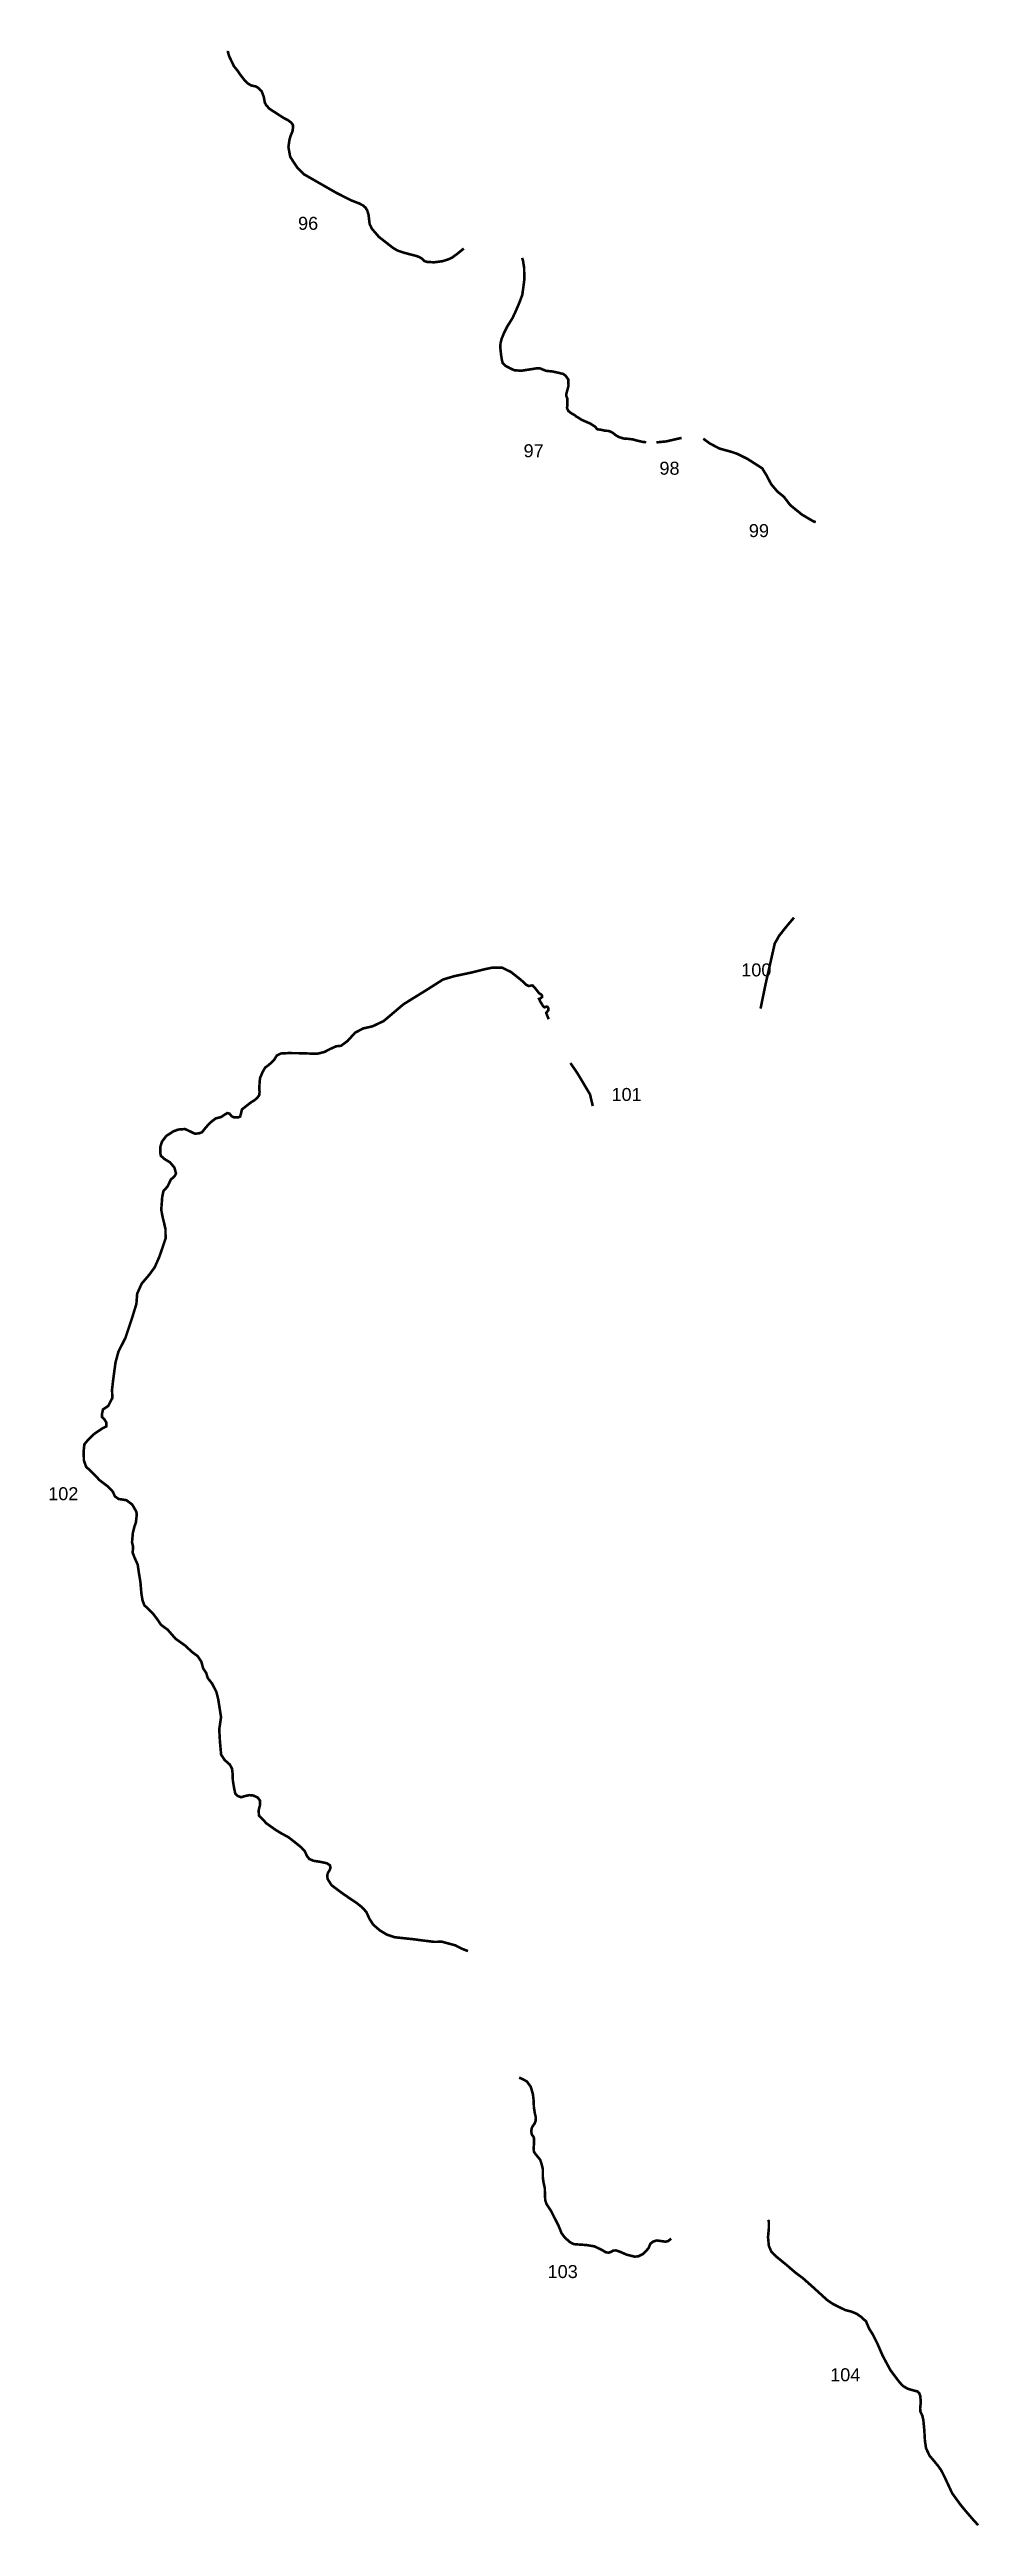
# Model space of a CAD drawing. Header units: metres. Extents: x 258924 to 356197, y 1740805 to 2227803.
# Drawn here: x 302187 to 305774, y 1937960 to 1947512 of the extents above; entities that cross this region are included whole.
import ezdxf

# ---------------------------------------------------------------- set-up
doc = ezdxf.new("R2010")
doc.units = ezdxf.units.M
doc.layers.add('UNPROTECTED', color=10, linetype='Continuous')
doc.styles.get("Standard").update_dxf_attribs({"font": 'arial.ttf'})

msp = doc.modelspace()

# ---------------------------------------------------------------- texts
at = {"char_height": 50, "attachment_point": 1}
for s, insert in [('96', (303145.5, 1946866.7)), ('97', (304015.5, 1945989.7)), ('98', (304539.5, 1945922.2)), ('99', (304884.5, 1945681.7)), ('100', (304855, 1943987.5)), ('101', (304354.5, 1943507.2)), ('102', (302181.5, 1941967.5)), ('103', (304108, 1938967.7)), ('104', (305198, 1938569.7))]:
    msp.add_mtext_dynamic_manual_height_columns(s, width=70.183, gutter_width=1, heights=[0], dxfattribs=dict(at, insert=insert))

# ---------------------------------------------------------------- linework, layer by layer
at = {"layer": 'UNPROTECTED', "const_width": 10, "flags": 128}
for points in [[(302875.6, 1947506.9), (302875.5, 1947500.9), (302879.5, 1947486.7), (302898.1, 1947447.7), (302912.9, 1947429.4), (302923.7, 1947413.5), (302941.2, 1947390.9), (302952, 1947380.9), (302965, 1947373.4), (302983.2, 1947369.4), (302992.5, 1947363.7), (303005.5, 1947349.8), (303013.1, 1947330.4), (303017.4, 1947307.1), (303023.1, 1947296.6), (303035.5, 1947283.4), (303057, 1947269.3), (303089.4, 1947248.4), (303106.7, 1947239.4), (303118.7, 1947230.6), (303124.6, 1947223), (303126.6, 1947215.9), (303124.3, 1947197), (303116, 1947177.2), (303112.3, 1947163.3), (303108.3, 1947135.9), (303115.3, 1947098.1), (303141.8, 1947057.6), (303168, 1947031), (303231, 1946994.9), (303293, 1946959.4), (303351.2, 1946929.9), (303381.2, 1946918.5), (303396.5, 1946910.6), (303406, 1946901.9), (303412, 1946892.1), (303417.4, 1946875.5), (303421.6, 1946838.7), (303430.3, 1946820.9), (303457.2, 1946789.6), (303490.7, 1946763.4), (303511.5, 1946747.3), (303528.6, 1946736.9), (303555, 1946728), (303597, 1946717.1), (303611.9, 1946712.5), (303623.2, 1946705.6), (303633, 1946696.1), (303643, 1946692.9), (303670.8, 1946691.4), (303702.3, 1946695.6), (303725, 1946702.7), (303739.1, 1946709), (303760.2, 1946724.5), (303784.9, 1946744.5)], [(304010.1, 1946708.5), (304013.6, 1946696.3), (304017.7, 1946669.5), (304018.3, 1946624.2), (304015.5, 1946602.3), (304010.6, 1946565.9), (303998.8, 1946534.6), (303986.8, 1946506.4), (303973.2, 1946476.9), (303952.6, 1946444.1), (303940.8, 1946420.6), (303931, 1946396.8), (303926.8, 1946381), (303925.4, 1946364.8), (303928.8, 1946333.4), (303931.9, 1946314.3), (303935.2, 1946302.1), (303944.8, 1946292.5), (303963, 1946283), (303979.9, 1946275), (304006.8, 1946273.2), (304049.9, 1946279.9), (304068.1, 1946283), (304080.3, 1946281.9), (304101.9, 1946272.8), (304127.4, 1946270.3), (304148.3, 1946265.7), (304168.3, 1946260.8), (304177.6, 1946254.1), (304187.7, 1946240), (304188.4, 1946226.3), (304188.8, 1946215.2), (304183.3, 1946194.7), (304179.7, 1946180.3), (304180.1, 1946176.1), (304182.8, 1946170.2), (304184.6, 1946164.4), (304184.7, 1946157.5), (304184.5, 1946146.6), (304184.3, 1946137.8), (304183.2, 1946131.6), (304183.7, 1946127.3), (304187.9, 1946118.6), (304194.1, 1946113), (304203.2, 1946107.2), (304212.2, 1946102.2), (304217.5, 1946097.2), (304224.4, 1946093.8), (304230.1, 1946090), (304238.5, 1946084.3), (304253.9, 1946077.6), (304273.3, 1946069.2), (304288.6, 1946059.4), (304293.9, 1946054.7), (304298.3, 1946048.8), (304300.7, 1946047.2), (304312.4, 1946046), (304328.2, 1946042.3), (304343, 1946041), (304350.4, 1946038.7), (304359.9, 1946033.7), (304372, 1946023.9), (304383, 1946017.7), (304389, 1946015.7), (304402, 1946011.7), (304415.5, 1946010.9), (304435.8, 1946008.7), (304453.9, 1946003.6), (304474.4, 1945999), (304488.5, 1945997.4)], [(304528.1, 1945997), (304530.1, 1945997.1), (304565.4, 1946000.6), (304598.1, 1946008.2), (304625.1, 1946014.1)], [(304708.6, 1946011.3), (304733, 1945993.3), (304770.8, 1945973.2), (304817.7, 1945960.3), (304841.6, 1945952.1), (304878.5, 1945933.6), (304935.9, 1945897.1), (304952.6, 1945870), (304970.5, 1945835.8), (304995, 1945806.8), (305019.5, 1945787.2), (305044.4, 1945754.8), (305089.5, 1945718.2), (305133.7, 1945692.2), (305142.8, 1945689.3)], [(305058.6, 1944164.2), (305029.1, 1944129.4), (305001.3, 1944094.2), (304984.4, 1944064.4), (304949.2, 1943908.6), (304929.6, 1943813.2)], [(304112.4, 1943772.3), (304102.6, 1943796.4), (304106.5, 1943801.4), (304110.6, 1943806), (304111.3, 1943813.9), (304107.9, 1943820.3), (304104.6, 1943821.4), (304096.1, 1943818.2), (304090.2, 1943823.6), (304079.6, 1943841), (304075.2, 1943850.6), (304078.3, 1943851.4), (304086.4, 1943857.3), (304086.7, 1943863.5), (304083.9, 1943867.4), (304075, 1943873), (304061.9, 1943889.8), (304051.1, 1943901.9), (304047.9, 1943902.8), (304043, 1943901.7), (304034.9, 1943900.4), (304024.4, 1943905.9), (304007.3, 1943922.4), (303967.2, 1943954.3), (303933.3, 1943970.9), (303896.7, 1943971.6), (303864.2, 1943964.8), (303814.4, 1943952.4), (303748.3, 1943938.4), (303704.7, 1943925.5), (303640.6, 1943884.7), (303580.1, 1943847.4), (303551.8, 1943829.6), (303475.8, 1943765.3), (303432.7, 1943744.9), (303396.1, 1943736.6), (303365.5, 1943720.4), (303336.4, 1943688.3), (303311.2, 1943669.8), (303292.3, 1943667.9), (303265.1, 1943655.5), (303247.3, 1943646), (303219.2, 1943639.1), (303149.4, 1943641.3), (303108.2, 1943641.7), (303079.5, 1943640.2), (303063.7, 1943632.3), (303051.6, 1943613.4), (303033.5, 1943596.8), (303018.4, 1943585.5), (303008.9, 1943568.9), (302998.7, 1943545.1), (302996.8, 1943522.1), (302996, 1943501.9), (302997.2, 1943492.4), (302995.7, 1943479.5), (302989.6, 1943470.8), (302977.8, 1943460.1), (302964.1, 1943451.8), (302942.1, 1943434.7), (302929.2, 1943424.4), (302925, 1943406.9), (302921.9, 1943396.7), (302914.4, 1943393.7), (302899.1, 1943393.7), (302889.3, 1943398.2), (302880.9, 1943408.5), (302872.5, 1943410.4), (302862.7, 1943404.3), (302848.6, 1943395.2), (302828.1, 1943389.9), (302815.2, 1943380.4), (302801.9, 1943368.6), (302789.3, 1943354.2), (302774.9, 1943336.3), (302763.1, 1943332.1), (302747.1, 1943331), (302727.4, 1943340.5), (302709.5, 1943348.8), (302683.5, 1943346.9), (302664.2, 1943339.7), (302637.2, 1943322.2), (302620.5, 1943300.2), (302614, 1943278.8), (302614, 1943256.8), (302616.3, 1943245.7), (302629.6, 1943233.6), (302651.6, 1943220.3), (302668.3, 1943200.6), (302674.8, 1943177.7), (302669.8, 1943167.8), (302654.6, 1943153.7), (302642.1, 1943127.1), (302626.5, 1943110.4), (302621.6, 1943087.6), (302617.8, 1943037.4), (302623.8, 1943005.9), (302634.1, 1942964.1), (302634.5, 1942926.7), (302621.2, 1942887.2), (302610.5, 1942856.5), (302592.6, 1942815.7), (302570.6, 1942785.7), (302542.5, 1942753), (302525, 1942714.2), (302521.9, 1942674.3), (302506.7, 1942624.9), (302479.7, 1942543.5), (302452.7, 1942490.7), (302441.3, 1942448.3), (302432.2, 1942380.7), (302428, 1942343.9), (302429.1, 1942311.8), (302413.6, 1942281.1), (302393, 1942267.4), (302389.6, 1942251.8), (302389.2, 1942238.1), (302398, 1942229.8), (302405.6, 1942217.6), (302405.6, 1942201.7), (302391.5, 1942194.9), (302361.1, 1942174.7), (302336, 1942150.8), (302321.2, 1942133), (302318.5, 1942107.3), (302319.3, 1942070.9), (302328, 1942046.6), (302357.3, 1942018.5), (302380.1, 1941994.5), (302410.9, 1941971.2), (302431.4, 1941949.9), (302438.6, 1941932.8), (302453.1, 1941922.2), (302483.5, 1941917.6), (302505.9, 1941900.5), (302521.1, 1941874.3), (302523.4, 1941864.7), (302522.2, 1941851), (302519.9, 1941831.3), (302514.6, 1941816.8), (302508.2, 1941790.6), (302505.1, 1941754.9), (302509.3, 1941736.7), (302507.4, 1941714.7), (302514.6, 1941696.4), (302527.1, 1941668.7), (302530.6, 1941643.5), (302537.4, 1941602.1), (302541.2, 1941557.7), (302545.4, 1941531.7), (302552.6, 1941512.4), (302562.5, 1941502.9), (302585.5, 1941480.7), (302604.7, 1941455), (302616.4, 1941437.2), (302642.7, 1941417.8), (302672.4, 1941383.7), (302710, 1941356.7), (302737, 1941331.7), (302758.3, 1941316.1), (302772.3, 1941295.2), (302779.6, 1941268.3), (302791.3, 1941250.8), (302797, 1941231.8), (302814.1, 1941210.1), (302830.8, 1941177.5), (302837.7, 1941149), (302848.4, 1941081.1), (302841.5, 1941033.4), (302844.2, 1940987.1), (302848.8, 1940936.3), (302861.9, 1940915.9), (302882, 1940898.1), (302890.7, 1940882.7), (302893.1, 1940862.9), (302893.9, 1940837), (302898.5, 1940808.5), (302903.3, 1940786.6), (302913.2, 1940776.7), (302926, 1940771.9), (302938.3, 1940775.7), (302957.1, 1940780.1), (302972.8, 1940778.6), (302989.9, 1940770.7), (302998.6, 1940759.1), (302999.3, 1940744), (302993.5, 1940720.6), (302994.8, 1940700.8), (303004.2, 1940692.2), (303023.2, 1940671.4), (303059.7, 1940645.5), (303079.3, 1940633.6), (303108.5, 1940617.7), (303133.3, 1940598.4), (303157.2, 1940579.1), (303171, 1940564.9), (303179.9, 1940545.3), (303188.9, 1940533.8), (303204.9, 1940526.9), (303232.1, 1940522.6), (303257, 1940517.3), (303268.6, 1940509.5), (303270.8, 1940499.4), (303266.9, 1940490.2), (303260.9, 1940480.3), (303258, 1940470.5), (303259.7, 1940456.5), (303274.4, 1940433), (303312.3, 1940404.5), (303343.7, 1940382.6), (303373, 1940363.1), (303395.2, 1940345), (303408.9, 1940329.3), (303420.8, 1940303.3), (303435.5, 1940280.4), (303461.3, 1940258.2), (303487.6, 1940242.4), (303518.5, 1940232), (303588.8, 1940224.5), (303633.2, 1940218.7), (303669.8, 1940214.3), (303700.9, 1940214.6), (303752.1, 1940200.8), (303777.2, 1940187.8), (303801.3, 1940178.5)], [(304282.3, 1943437.5), (304280, 1943447.7), (304271.7, 1943482.7), (304222.7, 1943564.9), (304196.3, 1943603.3)], [(303998.4, 1939690.7), (304012.2, 1939684.7), (304028.4, 1939675.6), (304034.9, 1939666.6), (304043.4, 1939654.9), (304046.4, 1939644.4), (304051.8, 1939625.4), (304054.1, 1939603.1), (304055.3, 1939576.2), (304059.2, 1939551.8), (304062.8, 1939536.3), (304062.3, 1939524.2), (304057.9, 1939513.2), (304052, 1939505.6), (304047.7, 1939497.8), (304044.9, 1939484), (304047.2, 1939470.8), (304052.7, 1939464.9), (304055.7, 1939456.3), (304056, 1939441.3), (304054.3, 1939417.5), (304055.5, 1939404.5), (304061.5, 1939395.9), (304079.6, 1939373.8), (304084.1, 1939360.4), (304089.7, 1939338.6), (304089.9, 1939305.4), (304091.8, 1939290.1), (304097.4, 1939263.8), (304097.9, 1939238.4), (304099.1, 1939218), (304103.9, 1939203.1), (304120.6, 1939178), (304133.9, 1939151.9), (304149.9, 1939120.6), (304161.4, 1939091.7), (304174.3, 1939073.9), (304196.2, 1939054.7), (304209.9, 1939048.4), (304233.8, 1939046.6), (304256.7, 1939045.1), (304288.4, 1939040), (304316.8, 1939026.6), (304333.4, 1939016.7), (304344.1, 1939015.6), (304354.7, 1939019.3), (304360.3, 1939023.3), (304372.2, 1939024.3), (304388.7, 1939018.6), (304413.7, 1939007.6), (304443.3, 1939000.4), (304457.8, 1939001.3), (304475.5, 1939010.2), (304492.2, 1939026.8), (304498.3, 1939034.6), (304504.4, 1939049.8), (304514.9, 1939058), (304528.3, 1939062.7), (304546.8, 1939060.2), (304563.4, 1939057.8), (304573.5, 1939060.4), (304585, 1939069.8)], [(304959.9, 1939142.4), (304961.5, 1939134.9), (304961.5, 1939108.2), (304958.5, 1939075.2), (304961.6, 1939041.8), (304970.9, 1939020.1), (304992.5, 1938998.6), (305026.8, 1938970.8), (305063.5, 1938939.2), (305092.6, 1938917.5), (305129.9, 1938884.4), (305151.1, 1938865.1), (305186.1, 1938833.2), (305208.3, 1938818), (305232.8, 1938805.6), (305257, 1938794.1), (305281.1, 1938787.9), (305300.2, 1938779.9), (305317.6, 1938768), (305336.7, 1938750.2), (305348.7, 1938722.1), (305363.4, 1938698.8), (305380.3, 1938665.1), (305399.9, 1938619.6), (305430.3, 1938562.9), (305460.2, 1938522.7), (305477.6, 1938502.3), (305497, 1938490.8), (305520.3, 1938484.1), (305534.6, 1938480.6), (305542, 1938473.6), (305545.8, 1938462.3), (305547.8, 1938439), (305545.3, 1938415.8), (305545.9, 1938403.2), (305553.6, 1938387.3), (305557.6, 1938369.8), (305561.5, 1938329.3), (305563.6, 1938290.3), (305568.1, 1938261.2), (305581.6, 1938232.5), (305600.5, 1938210.1), (305614.2, 1938193.4), (305625.7, 1938177.3), (305638, 1938153.9), (305669, 1938087.3), (305701.3, 1938042.9), (305726.7, 1938012.5), (305752.3, 1937982.8), (305769.1, 1937964.7)]]:
    msp.add_lwpolyline(points, dxfattribs=at)

msp.set_redraw_order([(e.dxf.handle, doc.entitydb.next_handle()) for e in msp.query("TEXT MTEXT ATTDEF DIMENSION ARC_DIMENSION")])  # texts and dimensions are drawn at this point

doc.saveas('drawing.dxf')
